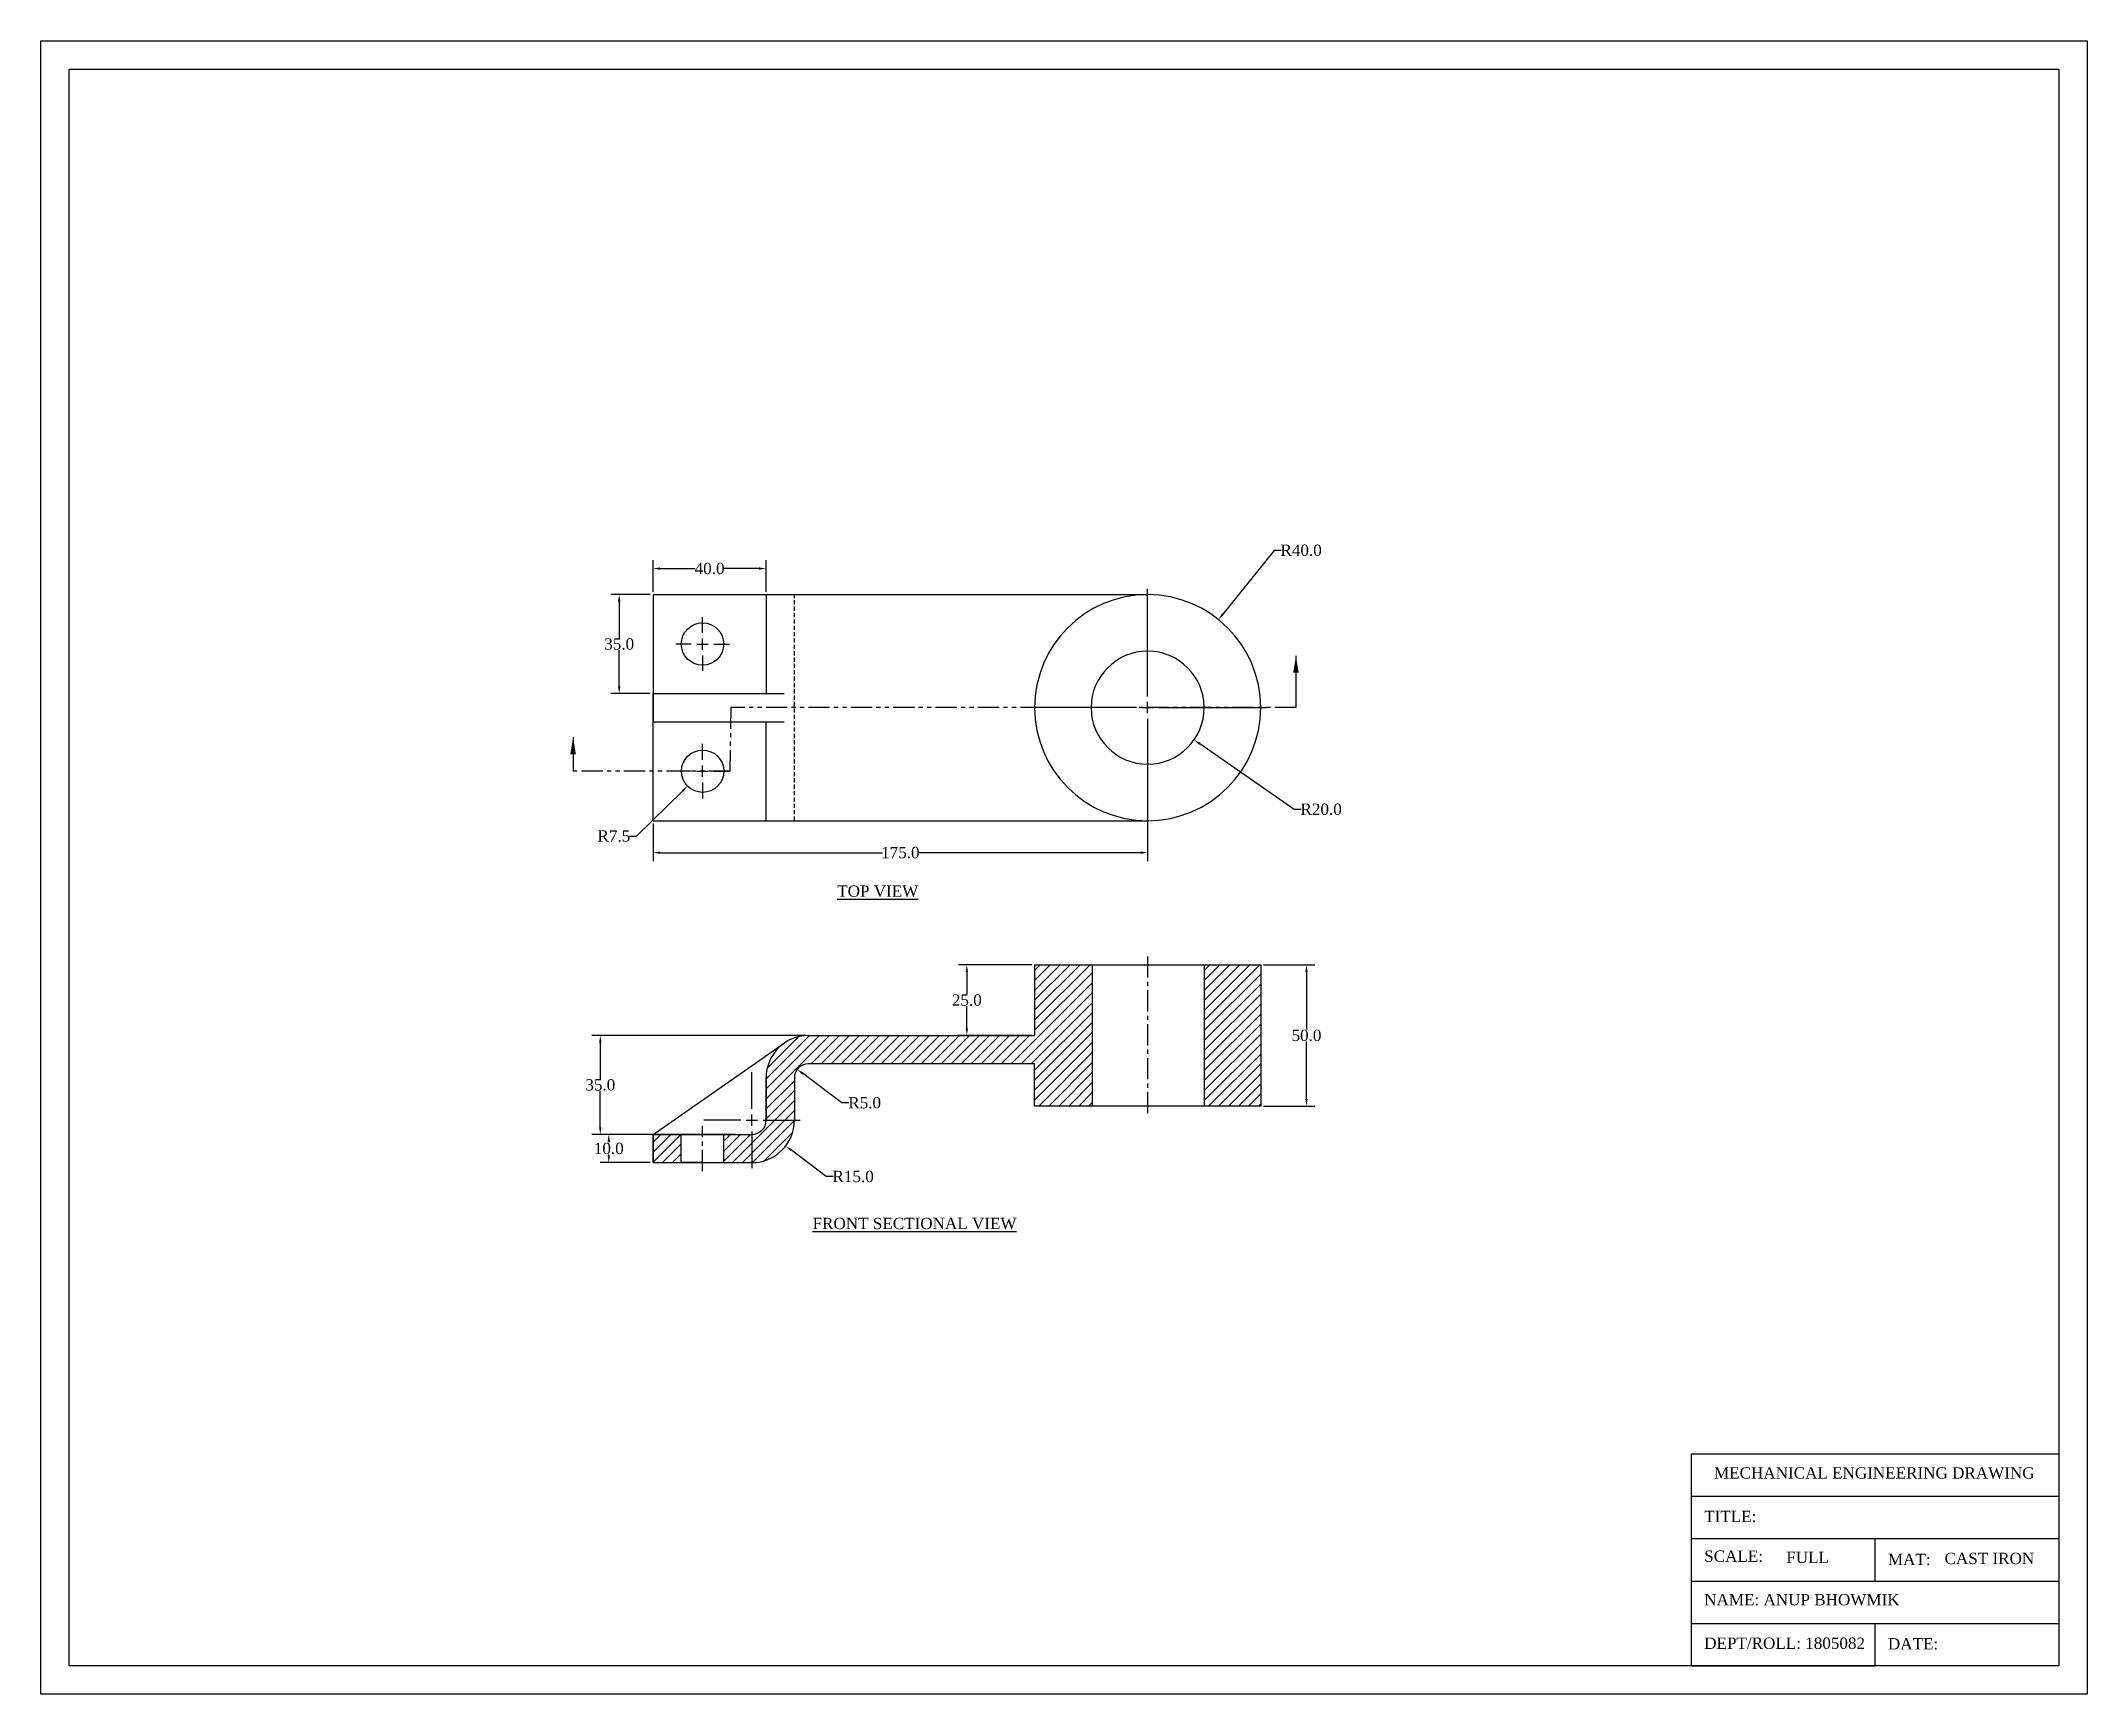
# Model space of a CAD drawing. Header units: millimetres. Extents: x 14 to 738, y -548 to 37.
import ezdxf

# ---------------------------------------------------------------- set-up
doc = ezdxf.new("R2010")
doc.units = ezdxf.units.MM
doc.header["$MEASUREMENT"] = 0
for name, pattern in [('CENTER', [2, 1.25, -0.25, 0.25, -0.25]), ('HIDDEN', [0.375, 0.25, -0.125]), ('PHANTOM', [2.5, 1.25, -0.25, 0.25, -0.25, 0.25, -0.25])]:
    doc.linetypes.add(name, pattern=pattern)
doc.styles.get("Standard").update_dxf_attribs({"font": 'times.ttf', "height": 4})
doc.dimstyles.get("Standard").update_dxf_attribs({"dimtxt": 2, "dimasz": 2.5, "dimexe": 3, "dimexo": 1, "dimgap": 0.09, "dimtad": 0, "dimtih": 1, "dimtoh": 1, "dimdec": 1, "dimzin": 0, "dimdsep": 46, "dimtxsty": 'Standard', "dimcen": -2, "dimadec": 0, "dimazin": 0, "dimtfac": 1, "dimtdec": 1, "dimtofl": 0, "dimtmove": 0, "dimatfit": 3, "dimfxl": 1, "dimtolj": 1, "dimtzin": 0, "dimarcsym": 0})

# ---------------------------------------------------------------- blocks, each defined once
blk = doc.blocks.new('*D2')
at = {"color": 0, "lineweight": -2}
for p, q in [((449.86, -143.24), (431.75, -165.77)), ((452.36, -143.24), (449.86, -143.24)), ((405.12, -194.89), (405.12, -156.89)), ((401.12, -198.89), (363.12, -198.89)), ((403.12, -198.89), (407.12, -198.89)), ((405.12, -200.89), (405.12, -196.89)), ((409.12, -198.89), (447.12, -198.89)), ((405.12, -202.89), (405.12, -240.89))]:
    blk.add_line(p, q, dxfattribs=at)
at = {"color": 0}
blk.add_solid([(431.42, -165.5), (432.07, -166.03), (430.18, -167.71)], dxfattribs=at)
at = {"layer": 'Defpoints', "color": 0}
for p in [(430.18, -167.71), (405.12, -198.89)]:
    blk.add_point(p, dxfattribs=at)
at = {"color": 0, "insert": (459.43, -143.24), "char_height": 4, "attachment_point": 5}
blk.add_mtext('\\A1;R40.0', dxfattribs=at)
blk = doc.blocks.new('*D3')
at = {"color": 0, "lineweight": -2}
for p, q in [((405.12, -194.89), (405.12, -176.89)), ((401.12, -198.89), (383.12, -198.89)), ((403.12, -198.89), (407.12, -198.89)), ((405.12, -200.89), (405.12, -196.89)), ((409.12, -198.89), (427.12, -198.89)), ((405.12, -202.89), (405.12, -220.89)), ((456.94, -234.89), (423.59, -211.73)), ((459.44, -234.89), (456.94, -234.89))]:
    blk.add_line(p, q, dxfattribs=at)
at = {"color": 0}
blk.add_solid([(423.83, -211.38), (423.36, -212.07), (421.54, -210.3)], dxfattribs=at)
at = {"layer": 'Defpoints', "color": 0}
for p in [(405.12, -198.89), (421.54, -210.3)]:
    blk.add_point(p, dxfattribs=at)
at = {"color": 0, "insert": (466.51, -234.89), "char_height": 4, "attachment_point": 5}
blk.add_mtext('\\A1;R20.0', dxfattribs=at)
blk = doc.blocks.new('*D9')
at = {"color": 0, "lineweight": -2}
for p, q in [((247.65, -217.39), (247.65, -211.89)), ((243.65, -221.39), (238.15, -221.39)), ((245.65, -221.39), (249.65, -221.39)), ((247.65, -223.39), (247.65, -219.39)), ((251.65, -221.39), (257.15, -221.39)), ((224.27, -244.34), (240.51, -228.39)), ((247.65, -225.39), (247.65, -230.89)), ((221.77, -244.34), (224.27, -244.34))]:
    blk.add_line(p, q, dxfattribs=at)
at = {"color": 0}
blk.add_solid([(240.22, -228.1), (240.81, -228.69), (242.3, -226.64)], dxfattribs=at)
at = {"layer": 'Defpoints', "color": 0}
for p in [(247.65, -221.39), (242.3, -226.64)]:
    blk.add_point(p, dxfattribs=at)
at = {"color": 0, "insert": (216.26, -244.34), "char_height": 4, "attachment_point": 5}
blk.add_mtext('\\A1;R7.5', dxfattribs=at)
blk = doc.blocks.new('*D10')
at = {"color": 0, "lineweight": -2}
for p, q in [((229.12, -158.89), (215.14, -158.89)), ((218.14, -161.39), (218.14, -174.26)), ((218.14, -191.39), (218.14, -178.52)), ((229.12, -193.89), (215.14, -193.89))]:
    blk.add_line(p, q, dxfattribs=at)
at = {"color": 0}
for points in [[(217.72, -161.39), (218.55, -161.39), (218.14, -158.89)], [(217.72, -191.39), (218.55, -191.39), (218.14, -193.89)]]:
    blk.add_solid(points, dxfattribs=at)
at = {"layer": 'Defpoints', "color": 0}
for p in [(230.12, -158.89), (218.14, -193.89), (230.12, -193.89)]:
    blk.add_point(p, dxfattribs=at)
at = {"color": 0, "insert": (218.14, -176.39), "char_height": 4, "attachment_point": 5}
blk.add_mtext('\\A1;35.0', dxfattribs=at)
blk = doc.blocks.new('*D13')
at = {"color": 0, "lineweight": -2}
for p, q in [((230.12, -157.89), (230.12, -146.67)), ((232.62, -149.67), (245.01, -149.67)), ((267.62, -149.67), (255.22, -149.67)), ((270.12, -157.89), (270.12, -146.67))]:
    blk.add_line(p, q, dxfattribs=at)
at = {"color": 0}
for points in [[(232.62, -149.25), (232.62, -150.09), (230.12, -149.67)], [(267.62, -149.25), (267.62, -150.09), (270.12, -149.67)]]:
    blk.add_solid(points, dxfattribs=at)
at = {"layer": 'Defpoints', "color": 0}
for p in [(230.12, -149.67), (230.12, -158.89), (270.12, -158.89)]:
    blk.add_point(p, dxfattribs=at)
at = {"color": 0, "insert": (250.12, -149.67), "char_height": 4, "attachment_point": 5}
blk.add_mtext('\\A1;40.0', dxfattribs=at)
blk = doc.blocks.new('*D14')
at = {"color": 0, "lineweight": -2}
for p, q in [((230.12, -239.89), (230.12, -253.21)), ((405.12, -239.89), (405.12, -253.21)), ((232.62, -250.21), (311.33, -250.21)), ((402.62, -250.21), (323.9, -250.21))]:
    blk.add_line(p, q, dxfattribs=at)
at = {"color": 0}
for points in [[(232.62, -249.79), (232.62, -250.62), (230.12, -250.21)], [(402.62, -249.79), (402.62, -250.62), (405.12, -250.21)]]:
    blk.add_solid(points, dxfattribs=at)
at = {"layer": 'Defpoints', "color": 0}
for p in [(230.12, -238.89), (405.12, -238.89), (405.12, -250.21)]:
    blk.add_point(p, dxfattribs=at)
at = {"color": 0, "insert": (317.62, -250.21), "char_height": 4, "attachment_point": 5}
blk.add_mtext('\\A1;175.0', dxfattribs=at)
blk = doc.blocks.new('*D15')
at = {"color": 0, "lineweight": -2}
for p, q in [((229.12, -349.9), (211.45, -349.9)), ((214.45, -352.4), (214.45, -352.77)), ((229.12, -359.9), (211.45, -359.9)), ((214.45, -357.4), (214.45, -357.03))]:
    blk.add_line(p, q, dxfattribs=at)
at = {"color": 0}
for points in [[(214.03, -352.4), (214.86, -352.4), (214.45, -349.9)], [(214.03, -357.4), (214.86, -357.4), (214.45, -359.9)]]:
    blk.add_solid(points, dxfattribs=at)
at = {"layer": 'Defpoints', "color": 0}
for p in [(230.12, -349.9), (214.45, -359.9), (230.12, -359.9)]:
    blk.add_point(p, dxfattribs=at)
at = {"color": 0, "insert": (214.45, -354.9), "char_height": 4, "attachment_point": 5}
blk.add_mtext('\\A1;10.0', dxfattribs=at)
blk = doc.blocks.new('*D16')
at = {"color": 0, "lineweight": -2}
for p, q in [((284.12, -314.9), (208.45, -314.9)), ((211.45, -317.4), (211.45, -330.27)), ((211.45, -347.4), (211.45, -334.53)), ((259.3, -349.9), (208.45, -349.9))]:
    blk.add_line(p, q, dxfattribs=at)
at = {"color": 0}
for points in [[(211.03, -317.4), (211.86, -317.4), (211.45, -314.9)], [(211.03, -347.4), (211.86, -347.4), (211.45, -349.9)]]:
    blk.add_solid(points, dxfattribs=at)
at = {"layer": 'Defpoints', "color": 0}
for p in [(285.12, -314.9), (211.45, -349.9), (260.3, -349.9)]:
    blk.add_point(p, dxfattribs=at)
at = {"color": 0, "insert": (211.45, -332.4), "char_height": 4, "attachment_point": 5}
blk.add_mtext('\\A1;35.0', dxfattribs=at)
blk = doc.blocks.new('*D17')
at = {"color": 0, "lineweight": -2}
for p, q in [((364.12, -289.9), (338.14, -289.9)), ((341.14, -292.4), (341.14, -300.27)), ((341.14, -312.4), (341.14, -304.53)), ((364.12, -314.9), (338.14, -314.9))]:
    blk.add_line(p, q, dxfattribs=at)
at = {"color": 0}
for points in [[(340.73, -292.4), (341.56, -292.4), (341.14, -289.9)], [(340.73, -312.4), (341.56, -312.4), (341.14, -314.9)]]:
    blk.add_solid(points, dxfattribs=at)
at = {"layer": 'Defpoints', "color": 0}
for p in [(365.12, -289.9), (341.14, -314.9), (365.12, -314.9)]:
    blk.add_point(p, dxfattribs=at)
at = {"color": 0, "insert": (341.14, -302.4), "char_height": 4, "attachment_point": 5}
blk.add_mtext('\\A1;25.0', dxfattribs=at)
blk = doc.blocks.new('*D18')
at = {"color": 0, "lineweight": -2}
for p, q in [((446.12, -289.9), (464.32, -289.9)), ((461.32, -292.4), (461.32, -312.77)), ((461.32, -337.4), (461.32, -317.03)), ((446.12, -339.9), (464.32, -339.9))]:
    blk.add_line(p, q, dxfattribs=at)
at = {"color": 0}
for points in [[(460.91, -292.4), (461.74, -292.4), (461.32, -289.9)], [(460.91, -337.4), (461.74, -337.4), (461.32, -339.9)]]:
    blk.add_solid(points, dxfattribs=at)
at = {"layer": 'Defpoints', "color": 0}
for p in [(445.12, -289.9), (445.12, -339.9), (461.32, -339.9)]:
    blk.add_point(p, dxfattribs=at)
at = {"color": 0, "insert": (461.32, -314.9), "char_height": 4, "attachment_point": 5}
blk.add_mtext('\\A1;50.0', dxfattribs=at)
blk = doc.blocks.new('*D19')
at = {"color": 0, "lineweight": -2}
for p, q in [((265.12, -340.9), (265.12, -327.9)), ((261.12, -344.9), (248.12, -344.9)), ((263.12, -344.9), (267.12, -344.9)), ((265.12, -346.9), (265.12, -342.9)), ((269.12, -344.9), (282.12, -344.9)), ((265.12, -348.9), (265.12, -361.9)), ((291.35, -364.83), (279.05, -355.49)), ((293.85, -364.83), (291.35, -364.83))]:
    blk.add_line(p, q, dxfattribs=at)
at = {"color": 0}
blk.add_solid([(279.3, -355.16), (278.8, -355.82), (277.06, -353.98)], dxfattribs=at)
at = {"layer": 'Defpoints', "color": 0}
for p in [(265.12, -344.9), (277.06, -353.98)]:
    blk.add_point(p, dxfattribs=at)
at = {"color": 0, "insert": (300.92, -364.83), "char_height": 4, "attachment_point": 5}
blk.add_mtext('\\A1;R15.0', dxfattribs=at)
blk = doc.blocks.new('*D20')
at = {"color": 0, "lineweight": -2}
for p, q in [((296.88, -338.73), (283.12, -328.4)), ((299.38, -338.73), (296.88, -338.73))]:
    blk.add_line(p, q, dxfattribs=at)
at = {"color": 0}
blk.add_solid([(283.37, -328.07), (282.87, -328.73), (281.12, -326.9)], dxfattribs=at)
at = {"layer": 'Defpoints', "color": 0}
for p in [(281.12, -326.9), (285.12, -329.9)]:
    blk.add_point(p, dxfattribs=at)
at = {"color": 0, "insert": (304.98, -338.73), "char_height": 4, "attachment_point": 5}
blk.add_mtext('\\A1;R5.0', dxfattribs=at)

msp = doc.modelspace()

# ---------------------------------------------------------------- hatches: boundary and pattern name
h = msp.add_hatch()
h.set_pattern_fill('ANSI31', color=256, scale=20, style=0)
h.set_pattern_definition([(45, (145.7668, -101.0858), (-1.767767, 1.767767), [])])
h.paths.add_polyline_path([(240.12, -359.9), (240.12, -349.9), (230.12, -349.9), (230.12, -359.9)])
h.paths.add_polyline_path([(265.12, -349.9), (255.12, -349.9), (255.12, -359.9), (265.12, -359.9, 0.414214), (280.12, -344.9), (280.12, -329.9, -0.414214), (285.12, -324.9), (323.7, -324.9), (365.12, -324.9), (365.12, -339.9), (385.5, -339.9), (385.5, -289.9), (365.12, -289.9), (365.12, -314.9), (285.12, -314.9, 0.414214), (270.12, -329.9), (270.12, -344.9, -0.414214)])
h.paths.add_polyline_path([(425.12, -339.9), (445.12, -339.9), (445.12, -289.9), (425.12, -289.9)])

# ---------------------------------------------------------------- linework, layer by layer
for p, q in [((230.12, -158.89), (405.12, -158.89)), ((230.12, -158.89), (230.12, -198.89)), ((230.12, -158.89), (270.12, -158.89)), ((270.12, -158.89), (270.12, -193.89)), ((247.62, -172.39), (247.62, -166.89)), ((243.62, -176.39), (238.12, -176.39)), ((245.62, -176.39), (249.62, -176.39)), ((247.62, -178.39), (247.62, -174.39)), ((247.62, -180.39), (247.62, -185.89)), ((251.62, -176.39), (257.12, -176.39)), ((230.12, -198.89), (230.12, -193.89)), ((230.12, -193.89), (276.55, -193.89)), ((230.12, -238.89), (230.12, -198.89)), ((230.12, -198.89), (230.12, -203.89)), ((230.12, -203.89), (276.55, -203.89)), ((270.12, -238.89), (270.12, -203.89)), ((247.62, -217.39), (247.62, -211.69)), ((243.62, -221.39), (237.92, -221.39)), ((245.62, -221.39), (249.62, -221.39)), ((247.62, -223.39), (247.62, -219.39)), ((251.62, -221.39), (257.32, -221.39)), ((247.62, -225.39), (247.62, -231.09)), ((230.12, -238.89), (405.12, -238.89)), ((230.12, -238.89), (270.12, -238.89)), ((365.12, -289.9), (445.12, -289.9)), ((365.12, -289.9), (365.12, -314.9)), ((385.5, -289.9), (385.5, -339.9)), ((445.12, -289.9), (445.12, -339.9)), ((445.12, -289.9), (445.12, -339.9)), ((230.12, -349.9), (276.55, -317.59)), ((285.12, -314.9), (365.12, -314.9)), ((323.7, -324.9), (285.12, -324.9)), ((365.12, -324.9), (323.7, -324.9)), ((365.12, -339.9), (365.12, -324.9)), ((270.12, -329.9), (270.12, -344.9)), ((270.12, -344.9), (270.12, -329.9)), ((280.12, -329.9), (280.12, -344.9)), ((445.12, -339.9), (365.12, -339.9)), ((230.12, -349.9), (230.12, -359.9)), ((230.12, -359.9), (230.12, -349.9)), ((230.12, -349.9), (265.12, -349.9)), ((230.12, -359.9), (265.12, -359.9)), ((230.12, -359.9), (247.62, -359.9)), ((247.62, -359.9), (240.12, -359.9)), ((247.62, -359.9), (255.12, -359.9)), ((597.52, -537.96), (597.52, -462.96)), ((597.52, -462.96), (727.52, -462.96)), ((727.52, -462.96), (727.52, -537.96)), ((597.52, -492.96), (597.52, -477.96)), ((597.52, -477.96), (727.52, -477.96)), ((597.52, -507.96), (597.52, -492.96)), ((597.52, -492.96), (727.52, -492.96)), ((662.52, -507.96), (662.52, -492.96)), ((597.52, -522.96), (597.52, -507.96)), ((597.52, -507.96), (727.52, -507.96)), ((597.52, -507.96), (662.52, -507.96)), ((597.52, -537.96), (597.52, -522.96)), ((597.52, -522.96), (727.52, -522.96)), ((662.52, -537.96), (662.52, -522.96)), ((727.52, -537.96), (597.52, -537.96)), ((597.52, -537.96), (662.52, -537.96)), ((597.52, -537.96), (662.52, -537.96))]:
    msp.add_line(p, q)
at = {"color": 2, "linetype": 'HIDDEN', "ltscale": 6}
msp.add_line((280.12, -238.89), (280.12, -158.89), dxfattribs=at)
at = {"color": 6, "linetype": 'CENTER', "ltscale": 6}
for p, q in [((405.12, -286.9), (405.12, -342.9)), ((247.62, -362.9), (247.62, -346.9))]:
    msp.add_line(p, q, dxfattribs=at)
at = {"color": 0, "ltscale": 6}
msp.add_line((425.12, -289.9), (425.12, -339.9), dxfattribs=at)
at = {"ltscale": 6}
for p, q in [((240.12, -359.9), (240.12, -349.9)), ((255.12, -359.9), (255.12, -349.9))]:
    msp.add_line(p, q, dxfattribs=at)
for points in [[(13.52, 37.04), (737.52, 37.04), (737.52, -547.96), (13.52, -547.96)], [(23.52, 27.04), (727.52, 27.04), (727.52, -537.96), (23.52, -537.96)]]:
    msp.add_lwpolyline(points, close=True)
at = {"color": 1, "linetype": 'PHANTOM', "lineweight": 30, "ltscale": 6}
msp.add_lwpolyline([(457.59, -198.89), (257.62, -198.89), (257.32, -221.39), (201.82, -221.39)], dxfattribs=at)
for centre in [(247.62, -176.39), (247.65, -221.39)]:
    msp.add_circle(centre, 7.5)
for centre, radius, start, end in [((405.12, -198.89), 40, 0, 180), ((405.12, -198.89), 20, 0, 180), ((405.12, -198.89), 40, 180, 0), ((405.12, -198.89), 20, 180, 0), ((285.12, -329.9), 15, 90, 180), ((285.12, -329.9), 5, 90, 180), ((265.12, -344.9), 5, 270, 0), ((265.12, -344.9), 15, 270, 0)]:
    msp.add_arc(centre, radius, start, end)

# ---------------------------------------------------------------- texts
at = {"char_height": 4, "attachment_point": 1}
for s, insert, width in [('{\\LTOP VIEW}', (295.28, -261.81), 77.6241), ('{\\LFRONT SECTIONAL VIEW}', (286.57, -379.41), 78.8661), ('{\\fTimes New Roman|b0|i0|c0|p18;MECHANICAL ENGINEERING DRAWING}', (605.52, -467.7), 130), ('   TITLE:', (597.52, -483.1), 130), ('   SCALE:', (597.52, -497.16), 65), ('FULL', (631.09, -497.58), 31.4362), ('   MAT:', (662.52, -498.31), 65), ('CAST IRON', (687.1, -497.95), 40.4271), ('   NAME: ANUP BHOWMIK', (597.52, -512.56), 130), ('   DEPT/ROLL: 1805082', (597.52, -527.96), 65), ('   DATE:', (662.52, -528.16), 65)]:
    msp.add_mtext(s, dxfattribs=dict(at, insert=insert, width=width))

# ---------------------------------------------------------------- dimensions: what is measured, and where the dimension line sits
at = {"color": 4}
for center, mpoint, picture, middle in [((405.12, -198.89), (430.18, -167.71), '*D2', (459.43, -143.24)), ((405.12, -198.89), (421.54, -210.3), '*D3', (466.51, -234.89)), ((247.65, -221.39), (242.3, -226.64), '*D9', (216.26, -244.34)), ((265.12, -344.9), (277.06, -353.98), '*D19', (300.92, -364.83)), ((285.12, -329.9), (281.12, -326.9), '*D20', (304.98, -338.73))]:
    dim = msp.add_radius_dim(center=center, mpoint=mpoint, dimstyle='Standard', dxfattribs=at)
    dim.commit()
    dim.dimension.update_dxf_attribs({"geometry": picture, "text_midpoint": middle, "dimtype": 164})
for base, p1, p2, picture, middle in [((230.12, -149.67), (270.12, -158.89), (230.12, -158.89), '*D13', (250.12, -149.67)), ((405.12, -250.21), (230.12, -238.89), (405.12, -238.89), '*D14', (317.62, -250.21))]:
    dim = msp.add_linear_dim(base=base, p1=p1, p2=p2, dimstyle='Standard', dxfattribs=at)
    dim.commit()
    dim.dimension.update_dxf_attribs({"geometry": picture, "text_midpoint": middle})
for base, p1, p2, picture, middle in [((218.14, -193.89), (230.12, -158.89), (230.12, -193.89), '*D10', (218.14, -176.39)), ((341.14, -314.9), (365.12, -289.9), (365.12, -314.9), '*D17', (341.14, -302.4)), ((461.32, -339.9), (445.12, -289.9), (445.12, -339.9), '*D18', (461.32, -314.9)), ((211.45, -349.9), (285.12, -314.9), (260.3, -349.9), '*D16', (211.45, -332.4)), ((214.45, -359.9), (230.12, -349.9), (230.12, -359.9), '*D15', (214.45, -354.9))]:
    dim = msp.add_linear_dim(base=base, p1=p1, p2=p2, angle=90, dimstyle='Standard', dxfattribs=at)
    dim.commit()
    dim.dimension.update_dxf_attribs({"geometry": picture, "text_midpoint": middle})

# ---------------------------------------------------------------- leaders
at = {"color": 1, "lineweight": 30}
for points in [[(457.59, -180.57), (457.59, -198.89)], [(201.82, -209.38), (201.82, -221.39)]]:
    msp.add_leader(points, dimstyle='Standard', override={"dimasz": 6, "dimgap": 0.09, "dimtad": 0}, dxfattribs=at)

doc.saveas('drawing.dxf')
